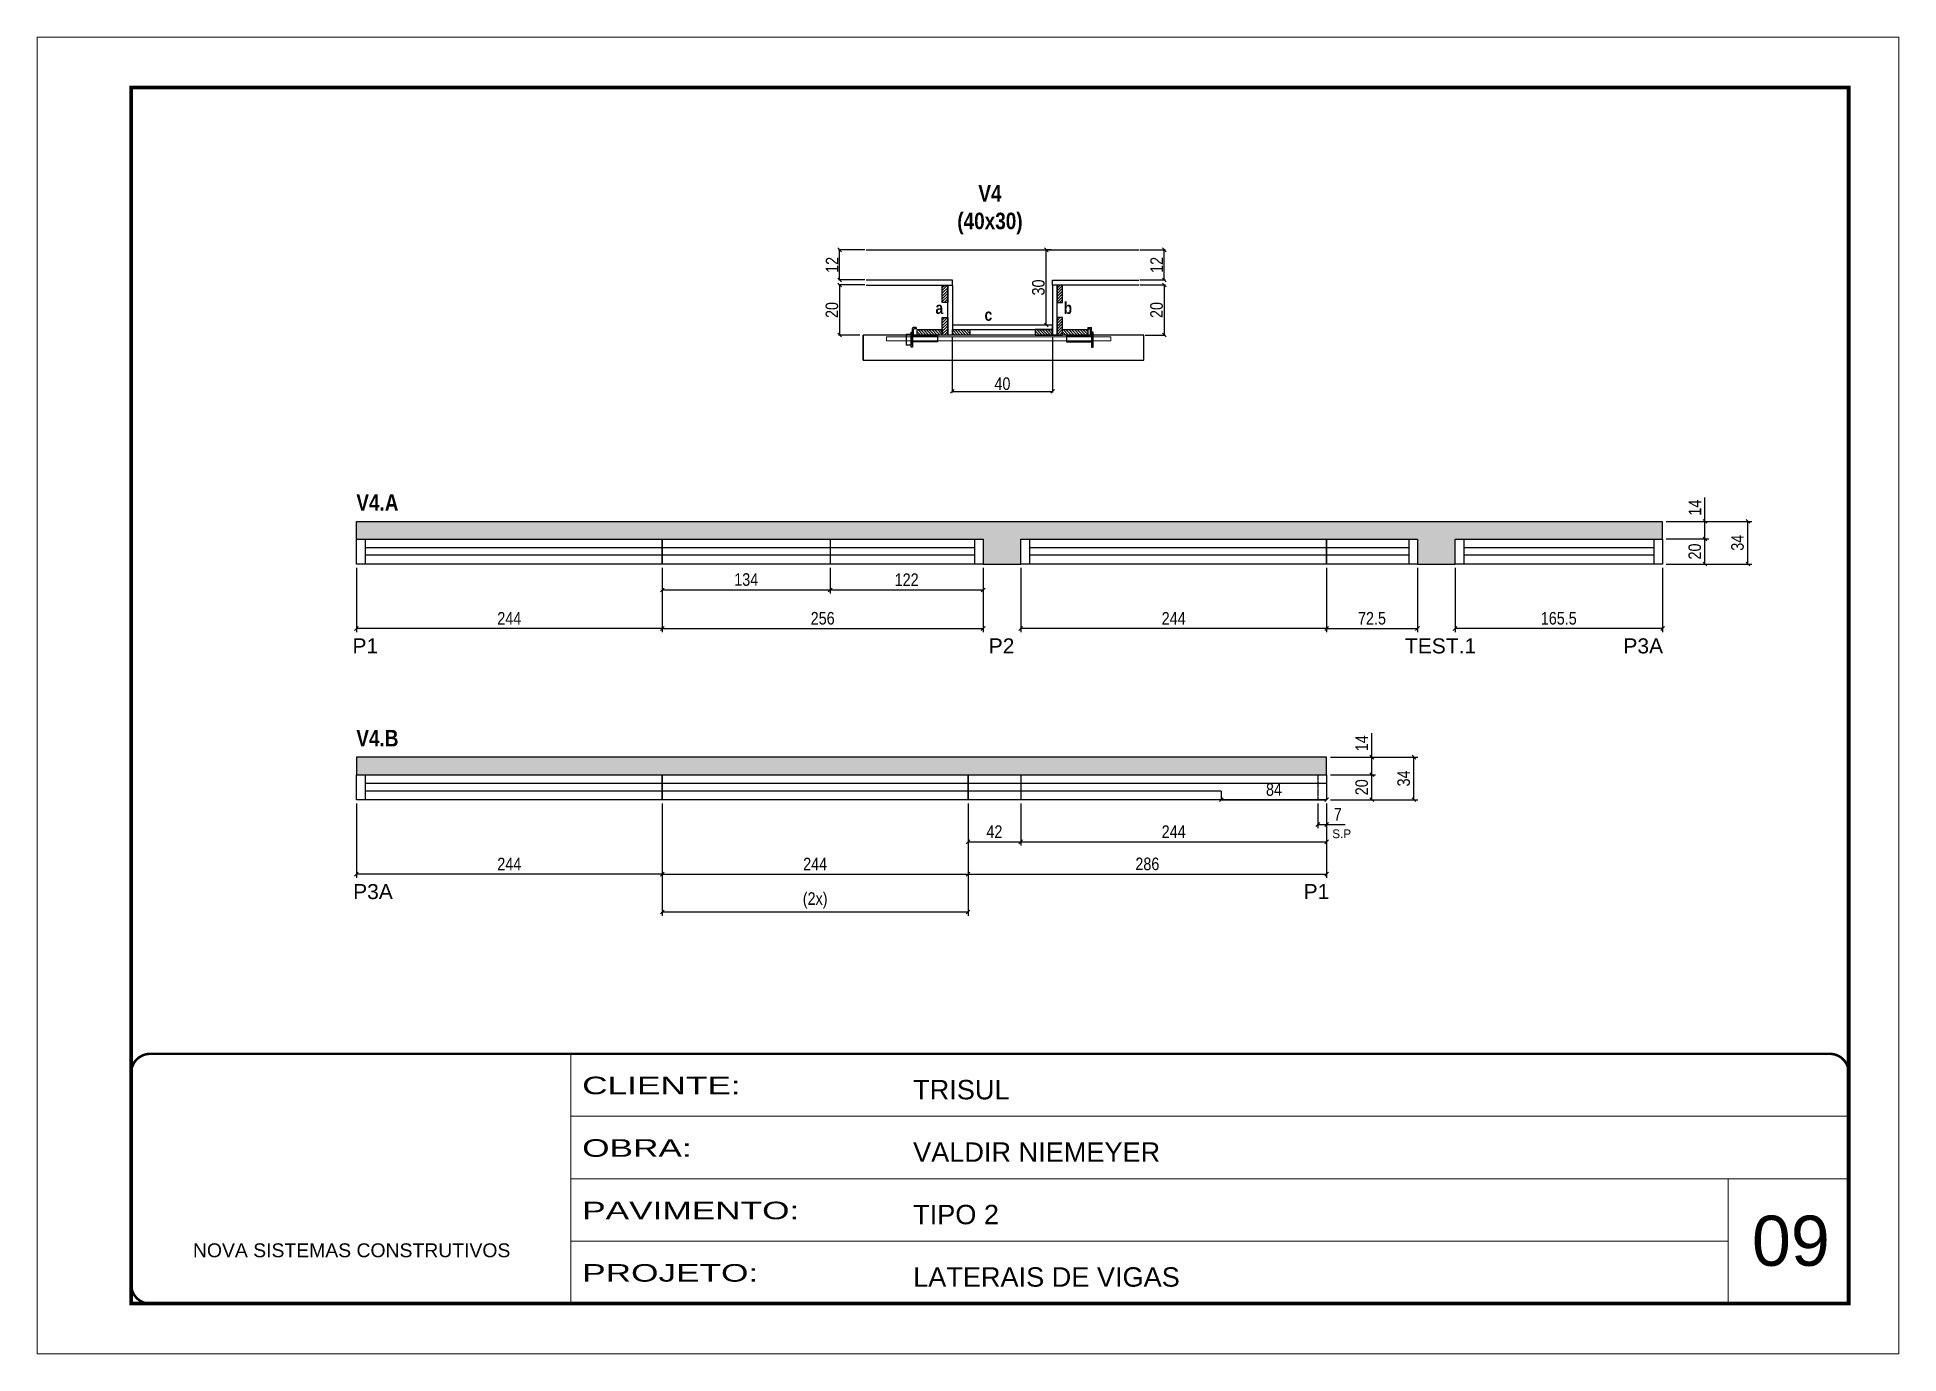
# Model space of a CAD drawing. Extents: x 3330 to 22105, y 1197 to 30204.
# Drawn here: x 3330 to 4815, y 26466 to 27516 of the extents above; entities that cross this region are included whole.
import ezdxf

# ---------------------------------------------------------------- set-up
doc = ezdxf.new("R2010")
doc.units = 0
for name, pattern in [('CONTINUO', [0]), ('DASHED', [0.75, 0.5, -0.25]), ('HIDDEN', [0.375, 0.25, -0.125])]:
    doc.linetypes.add(name, pattern=pattern)
for name, color, linetype in [('5', 5, 'Continuous'), ('barrote', 251, 'Continuous'), ('COTA', 241, 'Continuous'), ('detalhes', 4, 'Continuous'), ('NOMENCLATURA', 7, 'Continuous'), ('Painéis', 200, 'Continuous'), ('presilha', 1, 'Continuous'), ('SARR_2.2x10', 60, 'Continuous'), ('SARR_2.2x7', 40, 'Continuous'), ('texto', 7, 'Continuous')]:
    doc.layers.add(name, color=color, linetype=linetype)
for name, color, linetype, lineweight in [('CARIMBO', 255, 'Continuous', 9), ('CONCRETO', 251, 'Continuous', 25), ('Folhas', 255, 'Continuous', 9), ('SARRAFO DE PRESSAO', 251, 'DASHED', 9), ('SCO-___-LAJ', 2, 'Continuous', 0)]:
    doc.layers.add(name, color=color, linetype=linetype, lineweight=lineweight)
doc.styles.add('ARIAL', font='arial.ttf')
doc.styles.add('COTA TECNICA', font='techl___.ttf', dxfattribs={"height": 10})
doc.styles.add('COTA TECNICA 2X', font='techl___.ttf', dxfattribs={"height": 10})
doc.styles.add('ROMAS860', font='ROMAS860.SHX')
doc.styles.get("Standard").update_dxf_attribs({"font": 'arial.ttf'})
doc.styles.add('TECNICA', font='techb___.ttf', dxfattribs={"height": 10})
doc.styles.add('Tecnologia', font='')
doc.styles.get('Tecnologia').set_extended_font_data('Forgotten Futurist')
doc.dimstyles.new('PAINEL', dxfattribs={"dimtxt": 10, "dimasz": 3, "dimexe": 3, "dimexo": 3, "dimgap": 3, "dimtad": 1, "dimdec": 1, "dimzin": 12, "dimdsep": 46, "dimtxsty": 'COTA TECNICA', "dimblk1": 'OBLIQUE', "dimblk2": 'OBLIQUE', "dimsah": 1, "dimcen": 0.9, "dimclrd": 4, "dimclre": 4, "dimclrt": 240, "dimadec": 1, "dimazin": 3, "dimtfac": 1, "dimtdec": 1, "dimtmove": 0, "dimatfit": 3, "dimfxl": 1, "dimtolj": 1, "dimtzin": 12, "dimarcsym": 0})
doc.dimstyles.new('SECAO', dxfattribs={"dimscale": 0.333333, "dimtxt": 5, "dimasz": 9, "dimexe": 3, "dimexo": 3, "dimgap": 3, "dimtad": 1, "dimdec": 1, "dimlfac": 0.5, "dimzin": 12, "dimdsep": 46, "dimtxsty": 'COTA TECNICA 2X', "dimblk1": 'OBLIQUE', "dimblk2": 'OBLIQUE', "dimsah": 1, "dimcen": 0.9, "dimclrd": 4, "dimclre": 4, "dimclrt": 240, "dimadec": 1, "dimazin": 3, "dimtfac": 1, "dimtdec": 1, "dimtmove": 0, "dimatfit": 3, "dimfxl": 1, "dimtolj": 1, "dimtzin": 12, "dimarcsym": 0})
pattern_1 = [(225, (127659.8964, 60432.6908), (1.122532015, -1.122532015), [])]
pattern_2 = [(225, (127659.8964, 60406.6908), (1.122532015, -1.122532015), [])]
pattern_3 = [(50, (-125691.2733, -5427.082), (5.46554007, -0.47817257), [0.5715, -6.2865]), (355, (-125691.273, -5427.082), (-1.05730264, 5.73170536), [0.4572, -5.02921753]), (100.4514447, (-125690.818, -5427.122), (4.40823741, 5.25353256), [0.48570026, -5.34270734]), (46.1842, (-125691.273, -5425.558), (8.13237123, -1.26126984), [0.85725, -9.42975]), (96.6355576, (-125690.5956, -5425.663), (7.122124, 7.42278374), [0.7285507, -8.01406824]), (351.184151, (-125691.273, -5425.558), (7.122124, 7.42278374), [0.685799, -7.54379196]), (21, (-125690.5113, -5425.939), (4.54843174, -3.06795595), [0.5715, -6.2865]), (326, (-125690.511, -5425.939), (1.85406085, 5.52563898), [0.4572, -5.0292]), (71.451445, (-125690.132, -5426.195), (6.40249258, 2.45768307), [0.48570026, -5.34269813]), (37.5, (-125691.2733, -5427.0821), (0.092658098, 2.536651166), [0, -4.96824, 0, -5.1054, 0, -5.04825]), (7.5, (-125691.2733, -5427.0821), (2.004589875, 3.005417245), [0, -2.91084, 0, -4.85394, 0, -1.92405]), (327.5, (-125692.9725, -5427.0821), (4.067717855, -0.17186232), [0, -1.905, 0, -5.9436, 0, -7.8867]), (317.5, (-125693.7345, -5427.082), (4.44387544, 0.76279473), [0, -2.4765, 0, -3.94716, 0, -5.6007])]

msp = doc.modelspace()

# ---------------------------------------------------------------- texts
at = {"layer": '5', "linetype": 'Continuous'}
for s, p in [('P1', (3581.2, 27024.54)), ('P2', (4088.74, 27024.54)), ('TEST.1', (4420.79, 27024.54)), ('P3A', (4595.03, 27024.54)), ('P3A', (3581.72, 26828.59)), ('P1', (4339.98, 26828.59))]:
    msp.add_text(s, height=12, rotation=359.99996, dxfattribs=at).set_placement(p)
at = {"layer": 'CARIMBO', "style": 'ARIAL'}
msp.add_text('09', height=40, dxfattribs=at).set_placement((4697.59, 26536.12))
at = {"layer": 'detalhes', "style": 'TECNICA'}
for s, p in [('a', (4046.25, 27295.25)), ('c', (4085.43, 27289.82)), ('b', (4148.53, 27295.24))]:
    msp.add_text(s, height=9.6, dxfattribs=at).set_placement(p)
at = {"layer": 'NOMENCLATURA', "style": 'TECNICA'}
for s, p in [('V4.A', (3584.29, 27138.29)), ('V4.B', (3584.29, 26950.32))]:
    msp.add_text(s, height=13.2, dxfattribs=at).set_placement(p)
at = {"layer": 'NOMENCLATURA', "insert": (4089.73, 27398.05), "char_height": 13.2, "attachment_point": 2, "style": 'TECNICA'}
msp.add_mtext_dynamic_manual_height_columns('V4\\P(40x30)', width=300.2766, gutter_width=1, heights=[0], dxfattribs=at)
at = {"layer": 'texto', "color": 4, "insert": (4370.35, 26880.64), "char_height": 7, "attachment_point": 5, "style": 'ROMAS860'}
msp.add_mtext('S.P', dxfattribs=at)

# ---------------------------------------------------------------- blocks, each defined once
blk = doc.blocks.new('9999999999')
at = {"color": 30, "linetype": 'CONTINUO'}
for p, q in [((98564.6, 34230.2), (98564.6, 34429.4)), ((98564.6, 34379.6), (99584, 34379.6)), ((98564.6, 34329.8), (99488, 34329.8)), ((99584, 34329.8), (99488, 34329.8)), ((99488, 34329.8), (99488, 34230.2)), ((98564.6, 34280), (99488, 34280))]:
    blk.add_line(p, q, dxfattribs=at)
at = {"color": 30, "linetype": 'CONTINUO', "const_width": 2}
blk.add_lwpolyline([(99584, 34230.2), (99584, 34414.4, 0.414214), (99569, 34429.4), (98229, 34429.4, 0.414214), (98214, 34414.4), (98214, 34245.2, 0.414214), (98229, 34230.2), (99584, 34230.2)], format="xyb", dxfattribs=at)
at = {"layer": 'Folhas'}
blk.add_lwpolyline([(98139, 34190.2), (99624, 34190.2), (99624, 35240.2), (98139, 35240.2)], close=True, dxfattribs=at)
at = {"layer": 'Folhas', "color": 30, "const_width": 3}
blk.add_lwpolyline([(98214, 34230.2), (99584, 34230.2), (99584, 35200.2), (98214, 35200.2)], close=True, dxfattribs=at)
at = {"color": 7, "linetype": 'Continuous', "ltscale": 5, "style": 'ARIAL'}
for s, height, p in [('TRISUL', 15.48, (98837.7, 34393.1)), ('VALDIR NIEMEYER', 15.483, (98837.7, 34343.3)), ('TIPO 2', 15.48, (98837.7, 34293.5)), ('NOVA SISTEMAS CONSTRUTIVOS', 11.059, (98263.2, 34267.2)), ('LATERAIS DE VIGAS', 15.483, (98837.7, 34243.7))]:
    blk.add_text(s, height=height, dxfattribs=at).set_placement(p)
at = {"layer": 'Folhas', "color": 7, "style": 'Tecnologia', "width": 1.5}
for s, p in [('CLIENTE:', (98573.7, 34397.2)), ('OBRA:', (98573.7, 34347.3)), ('PAVIMENTO:', (98573.7, 34297.5)), ('PROJETO:', (98573.7, 34247.7))]:
    blk.add_text(s, height=14, dxfattribs=at).set_placement(p)
blk = doc.blocks.new('PRESILHA METÁLICA 1')
at = {"layer": 'presilha'}
for p, q in [((0, 13), (6, 13)), ((0, 13), (0, 0)), ((6, 0), (0, 0)), ((6, 15.5), (7.5, 15.5)), ((6, -2.5), (6, 15.5)), ((6, 13), (6, 0)), ((7.5, 10.6), (7.5, 19.9)), ((7.5, 15.5), (7.5, -2.5)), ((37.5, 4.1), (7.5, 4.1)), ((12, 21), (8.6, 21)), ((9, 11.6), (9, 18.9)), ((12, 19.5), (9.6, 19.5)), ((37.5, 11), (9.6, 11)), ((12, 21), (12, 19.5)), ((37.5, 11), (37.5, 4.1)), ((7.5, -2.5), (6, -2.5))]:
    blk.add_line(p, q, dxfattribs=at)
for centre, radius, start, end in [((8.6, 19.9), 1.14, 90, 180), ((9.6, 18.9), 0.57, 90, 180), ((9.6, 11.6), 0.57, 180, 270)]:
    blk.add_arc(centre, radius, start, end, dxfattribs=at)
blk = doc.blocks.new('PRESILHA METÁLICA 2')
at = {"layer": 'presilha'}
for p, q in [((-5.2, 23.5), (-5.2, 22)), ((-5.2, 23.5), (-1.9, 23.5)), ((-0.8, 14.6), (-0.8, 22.4)), ((-30.8, 13.5), (-30.8, 6.6)), ((-30.8, 13.5), (-2.8, 13.5)), ((-30.8, 6.6), (-0.8, 6.6)), ((-5.2, 22), (-2.8, 22)), ((-2.2, 14.1), (-2.2, 21.4)), ((0.8, 18), (-0.8, 18)), ((-0.8, 18), (-0.8, 0)), ((-0.8, 0), (0.8, 0)), ((0.8, 0), (0.8, 18))]:
    blk.add_line(p, q, dxfattribs=at)
for centre, radius, start, end in [((-1.9, 22.4), 1.14, 0, 90), ((-2.8, 21.4), 0.57, 0, 90), ((-2.8, 14.1), 0.57, 270, 0)]:
    blk.add_arc(centre, radius, start, end, dxfattribs=at)
blk = doc.blocks.new('_Oblique')
at = {"color": 0, "linetype": 'ByBlock', "lineweight": -2}
blk.add_line((-0.5, -0.5), (0.5, 0.5), dxfattribs=at)
blk = doc.blocks.new('*D223')
at = {"layer": 'COTA', "color": 4, "lineweight": -2, "transparency": 16777216}
for p, q in [((4209.4, 27318.4), (4229.8, 27318.4)), ((4228.8, 27318.4), (4228.8, 27278.4)), ((4213.5, 27278.4), (4229.8, 27278.4))]:
    blk.add_line(p, q, dxfattribs=at)
at = {"layer": 'Defpoints', "color": 0, "transparency": 16777216}
for p in [(4208.4, 27318.4), (4212.5, 27278.4), (4228.8, 27278.4)]:
    blk.add_point(p, dxfattribs=at)
at = {"layer": 'COTA', "color": 4, "lineweight": -2, "transparency": 16777216, "xscale": 3, "yscale": 3, "zscale": 3}
for p, rotation in [((4228.8, 27318.4), 90), ((4228.8, 27278.4), 270)]:
    blk.add_blockref('_Oblique', p, dxfattribs=dict(at, rotation=rotation))
at = {"layer": 'COTA', "color": 240, "transparency": 16777216, "insert": (4222.7, 27298.4), "char_height": 10, "attachment_point": 5, "rotation": 90, "style": 'COTA TECNICA 2X'}
blk.add_mtext('\\A1;20', dxfattribs=at)
blk = doc.blocks.new('*D224')
at = {"layer": 'COTA', "color": 4, "lineweight": -2, "transparency": 16777216}
for p, q in [((4209.4, 27346.4), (4229.8, 27346.4)), ((4228.8, 27322.4), (4228.8, 27346.4)), ((4209.4, 27322.4), (4229.8, 27322.4))]:
    blk.add_line(p, q, dxfattribs=at)
at = {"layer": 'Defpoints', "color": 0, "transparency": 16777216}
for p in [(4208.4, 27346.4), (4228.8, 27346.4), (4208.4, 27322.4, 0)]:
    blk.add_point(p, dxfattribs=at)
at = {"layer": 'COTA', "color": 4, "lineweight": -2, "transparency": 16777216, "xscale": 3, "yscale": 3, "zscale": 3}
for p, rotation in [((4228.8, 27346.4), 90), ((4228.8, 27322.4), 270)]:
    blk.add_blockref('_Oblique', p, dxfattribs=dict(at, rotation=rotation))
at = {"layer": 'COTA', "color": 240, "transparency": 16777216, "insert": (4222.7, 27334.4), "char_height": 10, "attachment_point": 5, "rotation": 90, "style": 'COTA TECNICA 2X'}
blk.add_mtext('\\A1;12', dxfattribs=at)
blk = doc.blocks.new('*D225')
at = {"layer": 'COTA', "color": 4, "lineweight": -2, "transparency": 16777216}
for p, q in [((3990, 27318.4), (3968.8, 27318.4)), ((3969.8, 27318.4), (3969.8, 27278.4)), ((3985.9, 27278.4), (3968.8, 27278.4))]:
    blk.add_line(p, q, dxfattribs=at)
at = {"layer": 'Defpoints', "color": 0, "transparency": 16777216}
for p in [(3991, 27318.4), (3969.8, 27278.4), (3986.9, 27278.4)]:
    blk.add_point(p, dxfattribs=at)
at = {"layer": 'COTA', "color": 4, "lineweight": -2, "transparency": 16777216, "xscale": 3, "yscale": 3, "zscale": 3}
for p, rotation in [((3969.8, 27318.4), 90), ((3969.8, 27278.4), 270)]:
    blk.add_blockref('_Oblique', p, dxfattribs=dict(at, rotation=rotation))
at = {"layer": 'COTA', "color": 240, "transparency": 16777216, "insert": (3963.7, 27298.4), "char_height": 10, "attachment_point": 5, "rotation": 90, "style": 'COTA TECNICA 2X'}
blk.add_mtext('\\A1;20', dxfattribs=at)
blk = doc.blocks.new('*D226')
at = {"layer": 'COTA', "color": 4, "lineweight": -2, "transparency": 16777216}
for p, q in [((4138.7, 27346.4), (4133.7, 27346.4)), ((4134.7, 27286.4), (4134.7, 27346.4)), ((4138.7, 27286.4), (4133.7, 27286.4))]:
    blk.add_line(p, q, dxfattribs=at)
at = {"layer": 'Defpoints', "color": 0, "transparency": 16777216}
for p in [(4134.7, 27346.4), (4139.7, 27346.4), (4139.7, 27286.4)]:
    blk.add_point(p, dxfattribs=at)
at = {"layer": 'COTA', "color": 4, "lineweight": -2, "transparency": 16777216, "xscale": 3, "yscale": 3, "zscale": 3}
for p, rotation in [((4134.7, 27346.4), 90), ((4134.7, 27286.4), 270)]:
    blk.add_blockref('_Oblique', p, dxfattribs=dict(at, rotation=rotation))
at = {"layer": 'COTA', "color": 240, "transparency": 16777216, "insert": (4128.4, 27316.4), "char_height": 10, "attachment_point": 5, "rotation": 90, "style": 'COTA TECNICA 2X'}
blk.add_mtext('\\A1;30', dxfattribs=at)
blk = doc.blocks.new('*D227')
at = {"layer": 'COTA', "color": 4, "lineweight": -2, "transparency": 16777216}
for p, q in [((3990, 27346.4), (3968.8, 27346.4)), ((3969.8, 27322.4), (3969.8, 27346.4)), ((3990, 27322.4), (3968.8, 27322.4))]:
    blk.add_line(p, q, dxfattribs=at)
at = {"layer": 'Defpoints', "color": 0, "transparency": 16777216}
for p in [(3969.8, 27346.4), (3991, 27346.4), (3991, 27322.4)]:
    blk.add_point(p, dxfattribs=at)
at = {"layer": 'COTA', "color": 4, "lineweight": -2, "transparency": 16777216, "xscale": 3, "yscale": 3, "zscale": 3}
for p, rotation in [((3969.8, 27346.4), 90), ((3969.8, 27322.4), 270)]:
    blk.add_blockref('_Oblique', p, dxfattribs=dict(at, rotation=rotation))
at = {"layer": 'COTA', "color": 240, "transparency": 16777216, "insert": (3963.8, 27334.4), "char_height": 10, "attachment_point": 5, "rotation": 90, "style": 'COTA TECNICA 2X'}
blk.add_mtext('\\A1;12', dxfattribs=at)
blk = doc.blocks.new('*D228')
at = {"layer": 'COTA', "color": 4, "lineweight": -2, "transparency": 16777216}
for p, q in [((4059.7, 27277.4), (4059.7, 27232.5)), ((4139.7, 27277.4), (4139.7, 27232.5)), ((4059.7, 27233.5), (4139.7, 27233.5))]:
    blk.add_line(p, q, dxfattribs=at)
at = {"layer": 'Defpoints', "color": 0, "transparency": 16777216}
for p in [(4059.7, 27278.4), (4139.7, 27278.4), (4139.7, 27233.5)]:
    blk.add_point(p, dxfattribs=at)
at = {"layer": 'COTA', "color": 4, "lineweight": -2, "transparency": 16777216, "xscale": 3, "yscale": 3, "zscale": 3, "rotation": 180}
blk.add_blockref('_Oblique', (4059.7, 27233.5), dxfattribs=at)
at = {"layer": 'COTA', "color": 4, "lineweight": -2, "transparency": 16777216, "xscale": 3, "yscale": 3, "zscale": 3}
blk.add_blockref('_Oblique', (4139.7, 27233.5), dxfattribs=at)
at = {"layer": 'COTA', "color": 240, "transparency": 16777216, "insert": (4099.7, 27239.6), "char_height": 10, "attachment_point": 5, "style": 'COTA TECNICA 2X'}
blk.add_mtext('\\A1;40', dxfattribs=at)
blk = doc.blocks.new('*D229')
at = {"layer": 'COTA', "color": 4, "linetype": 'ByBlock', "lineweight": -2, "transparency": 16777216}
for p, q in [((3584.3, 27092.8), (3584.3, 27041.4)), ((3828.3, 27092.8), (3828.3, 27041.4)), ((3828.3, 27044.4), (3584.3, 27044.4))]:
    blk.add_line(p, q, dxfattribs=at)
at = {"layer": 'Defpoints', "color": 0, "linetype": 'ByBlock', "transparency": 16777216}
for p in [(3584.3, 27095.8), (3828.3, 27095.8), (3584.3, 27044.4)]:
    blk.add_point(p, dxfattribs=at)
at = {"layer": 'COTA', "color": 4, "linetype": 'ByBlock', "lineweight": -2, "transparency": 16777216, "xscale": 3, "yscale": 3, "zscale": 3, "rotation": 180}
blk.add_blockref('_Oblique', (3584.3, 27044.4), dxfattribs=at)
at = {"layer": 'COTA', "color": 4, "linetype": 'ByBlock', "lineweight": -2, "transparency": 16777216, "xscale": 3, "yscale": 3, "zscale": 3}
blk.add_blockref('_Oblique', (3828.3, 27044.4), dxfattribs=at)
at = {"layer": 'COTA', "color": 240, "linetype": 'ByBlock', "transparency": 16777216, "insert": (3706.3, 27052.5), "char_height": 10, "attachment_point": 5, "style": 'COTA TECNICA'}
blk.add_mtext('\\A1;244', dxfattribs=at)
blk = doc.blocks.new('*D230')
at = {"layer": 'COTA', "color": 4, "linetype": 'ByBlock', "lineweight": -2, "transparency": 16777216}
for p, q in [((3828.3, 27092.8), (3828.3, 27041.4)), ((4084.3, 27092.8), (4084.3, 27041.4)), ((3828.3, 27044.4), (4084.3, 27044.4))]:
    blk.add_line(p, q, dxfattribs=at)
at = {"layer": 'Defpoints', "color": 0, "linetype": 'ByBlock', "transparency": 16777216}
for p in [(3828.3, 27095.8), (4084.3, 27095.8), (4084.3, 27044.4)]:
    blk.add_point(p, dxfattribs=at)
at = {"layer": 'COTA', "color": 4, "linetype": 'ByBlock', "lineweight": -2, "transparency": 16777216, "xscale": 3, "yscale": 3, "zscale": 3, "rotation": 180}
blk.add_blockref('_Oblique', (3828.3, 27044.4), dxfattribs=at)
at = {"layer": 'COTA', "color": 4, "linetype": 'ByBlock', "lineweight": -2, "transparency": 16777216, "xscale": 3, "yscale": 3, "zscale": 3}
blk.add_blockref('_Oblique', (4084.3, 27044.4), dxfattribs=at)
at = {"layer": 'COTA', "color": 240, "linetype": 'ByBlock', "transparency": 16777216, "insert": (3956.3, 27052.5), "char_height": 10, "attachment_point": 5, "style": 'COTA TECNICA'}
blk.add_mtext('\\A1;256', dxfattribs=at)
blk = doc.blocks.new('*D231')
at = {"layer": 'COTA', "color": 4, "linetype": 'ByBlock', "lineweight": -2, "transparency": 16777216}
for p, q in [((3828.3, 27092.8), (3828.3, 27072.2)), ((3962.3, 27092.8), (3962.3, 27072.2)), ((3828.3, 27075.2), (3962.3, 27075.2))]:
    blk.add_line(p, q, dxfattribs=at)
at = {"layer": 'Defpoints', "color": 0, "linetype": 'ByBlock', "transparency": 16777216}
for p in [(3828.3, 27095.8), (3962.3, 27095.8), (3962.3, 27075.2)]:
    blk.add_point(p, dxfattribs=at)
at = {"layer": 'COTA', "color": 4, "linetype": 'ByBlock', "lineweight": -2, "transparency": 16777216, "xscale": 3, "yscale": 3, "zscale": 3, "rotation": 180}
blk.add_blockref('_Oblique', (3828.3, 27075.2), dxfattribs=at)
at = {"layer": 'COTA', "color": 4, "linetype": 'ByBlock', "lineweight": -2, "transparency": 16777216, "xscale": 3, "yscale": 3, "zscale": 3}
blk.add_blockref('_Oblique', (3962.3, 27075.2), dxfattribs=at)
at = {"layer": 'COTA', "color": 240, "linetype": 'ByBlock', "transparency": 16777216, "insert": (3895.3, 27083.4), "char_height": 10, "attachment_point": 5, "style": 'COTA TECNICA'}
blk.add_mtext('\\A1;134', dxfattribs=at)
blk = doc.blocks.new('*D232')
at = {"layer": 'COTA', "color": 4, "linetype": 'ByBlock', "lineweight": -2, "transparency": 16777216}
for p, q in [((3962.3, 27092.8), (3962.3, 27072.2)), ((4084.3, 27092.8), (4084.3, 27072.2)), ((3962.3, 27075.2), (4084.3, 27075.2))]:
    blk.add_line(p, q, dxfattribs=at)
at = {"layer": 'Defpoints', "color": 0, "linetype": 'ByBlock', "transparency": 16777216}
for p in [(3962.3, 27095.8), (4084.3, 27095.8), (4084.3, 27075.2)]:
    blk.add_point(p, dxfattribs=at)
at = {"layer": 'COTA', "color": 4, "linetype": 'ByBlock', "lineweight": -2, "transparency": 16777216, "xscale": 3, "yscale": 3, "zscale": 3, "rotation": 180}
blk.add_blockref('_Oblique', (3962.3, 27075.2), dxfattribs=at)
at = {"layer": 'COTA', "color": 4, "linetype": 'ByBlock', "lineweight": -2, "transparency": 16777216, "xscale": 3, "yscale": 3, "zscale": 3}
blk.add_blockref('_Oblique', (4084.3, 27075.2), dxfattribs=at)
at = {"layer": 'COTA', "color": 240, "linetype": 'ByBlock', "transparency": 16777216, "insert": (4023.3, 27083.3), "char_height": 10, "attachment_point": 5, "style": 'COTA TECNICA'}
blk.add_mtext('\\A1;122', dxfattribs=at)
blk = doc.blocks.new('*D233')
at = {"layer": 'COTA', "color": 4, "linetype": 'ByBlock', "lineweight": -2, "transparency": 16777216}
for p, q in [((4114.3, 27092.8), (4114.3, 27041.4)), ((4358.3, 27092.8), (4358.3, 27041.4)), ((4358.3, 27044.4), (4114.3, 27044.4))]:
    blk.add_line(p, q, dxfattribs=at)
at = {"layer": 'Defpoints', "color": 0, "linetype": 'ByBlock', "transparency": 16777216}
for p in [(4114.3, 27095.8), (4358.3, 27095.8), (4114.3, 27044.4)]:
    blk.add_point(p, dxfattribs=at)
at = {"layer": 'COTA', "color": 4, "linetype": 'ByBlock', "lineweight": -2, "transparency": 16777216, "xscale": 3, "yscale": 3, "zscale": 3, "rotation": 180}
blk.add_blockref('_Oblique', (4114.3, 27044.4), dxfattribs=at)
at = {"layer": 'COTA', "color": 4, "linetype": 'ByBlock', "lineweight": -2, "transparency": 16777216, "xscale": 3, "yscale": 3, "zscale": 3}
blk.add_blockref('_Oblique', (4358.3, 27044.4), dxfattribs=at)
at = {"layer": 'COTA', "color": 240, "linetype": 'ByBlock', "transparency": 16777216, "insert": (4236.3, 27052.5), "char_height": 10, "attachment_point": 5, "style": 'COTA TECNICA'}
blk.add_mtext('\\A1;244', dxfattribs=at)
blk = doc.blocks.new('*D234')
at = {"layer": 'COTA', "color": 4, "linetype": 'ByBlock', "lineweight": -2, "transparency": 16777216}
for p, q in [((4358.3, 27092.8), (4358.3, 27041.4)), ((4430.8, 27092.8), (4430.8, 27041.4)), ((4358.3, 27044.4), (4430.8, 27044.4))]:
    blk.add_line(p, q, dxfattribs=at)
at = {"layer": 'Defpoints', "color": 0, "linetype": 'ByBlock', "transparency": 16777216}
for p in [(4358.3, 27095.8), (4430.8, 27095.8), (4430.8, 27044.4)]:
    blk.add_point(p, dxfattribs=at)
at = {"layer": 'COTA', "color": 4, "linetype": 'ByBlock', "lineweight": -2, "transparency": 16777216, "xscale": 3, "yscale": 3, "zscale": 3, "rotation": 180}
blk.add_blockref('_Oblique', (4358.3, 27044.4), dxfattribs=at)
at = {"layer": 'COTA', "color": 4, "linetype": 'ByBlock', "lineweight": -2, "transparency": 16777216, "xscale": 3, "yscale": 3, "zscale": 3}
blk.add_blockref('_Oblique', (4430.8, 27044.4), dxfattribs=at)
at = {"layer": 'COTA', "color": 240, "linetype": 'ByBlock', "transparency": 16777216, "insert": (4394.5, 27052.5), "char_height": 10, "attachment_point": 5, "style": 'COTA TECNICA'}
blk.add_mtext('\\A1;72.5', dxfattribs=at)
blk = doc.blocks.new('*D235')
at = {"layer": 'COTA', "color": 4, "linetype": 'ByBlock', "lineweight": -2, "transparency": 16777216}
for p, q in [((4460.8, 27092.8), (4460.8, 27041.4)), ((4626.3, 27092.8), (4626.3, 27041.4)), ((4626.3, 27044.4), (4460.8, 27044.4))]:
    blk.add_line(p, q, dxfattribs=at)
at = {"layer": 'Defpoints', "color": 0, "linetype": 'ByBlock', "transparency": 16777216}
for p in [(4460.8, 27095.8), (4626.3, 27095.8), (4460.8, 27044.4)]:
    blk.add_point(p, dxfattribs=at)
at = {"layer": 'COTA', "color": 4, "linetype": 'ByBlock', "lineweight": -2, "transparency": 16777216, "xscale": 3, "yscale": 3, "zscale": 3, "rotation": 180}
blk.add_blockref('_Oblique', (4460.8, 27044.4), dxfattribs=at)
at = {"layer": 'COTA', "color": 4, "linetype": 'ByBlock', "lineweight": -2, "transparency": 16777216, "xscale": 3, "yscale": 3, "zscale": 3}
blk.add_blockref('_Oblique', (4626.3, 27044.4), dxfattribs=at)
at = {"layer": 'COTA', "color": 240, "linetype": 'ByBlock', "transparency": 16777216, "insert": (4543.5, 27052.5), "char_height": 10, "attachment_point": 5, "style": 'COTA TECNICA'}
blk.add_mtext('\\A1;165.5', dxfattribs=at)
blk = doc.blocks.new('*D236')
at = {"layer": 'COTA', "color": 4, "linetype": 'ByBlock', "lineweight": -2, "transparency": 16777216}
for p, q in [((4629.3, 27115.8), (4663.1, 27115.8)), ((4660.1, 27095.8), (4660.1, 27115.8)), ((4629.3, 27095.8), (4663.1, 27095.8))]:
    blk.add_line(p, q, dxfattribs=at)
at = {"layer": 'Defpoints', "color": 0, "linetype": 'ByBlock', "transparency": 16777216}
for p in [(4626.3, 27115.8), (4660.1, 27115.8), (4626.3, 27095.8)]:
    blk.add_point(p, dxfattribs=at)
at = {"layer": 'COTA', "color": 4, "linetype": 'ByBlock', "lineweight": -2, "transparency": 16777216, "xscale": 3, "yscale": 3, "zscale": 3}
for p, rotation in [((4660.1, 27115.8), 90), ((4660.1, 27095.8), 270)]:
    blk.add_blockref('_Oblique', p, dxfattribs=dict(at, rotation=rotation))
at = {"layer": 'COTA', "color": 240, "linetype": 'ByBlock', "transparency": 16777216, "insert": (4652, 27105.8), "char_height": 10, "attachment_point": 5, "rotation": 90, "style": 'COTA TECNICA'}
blk.add_mtext('\\A1;20', dxfattribs=at)
blk = doc.blocks.new('*D237')
at = {"layer": 'COTA', "color": 4, "linetype": 'ByBlock', "lineweight": -2, "transparency": 16777216}
for p, q in [((4660.1, 27129.8), (4660.1, 27148.9)), ((4629.3, 27129.8), (4663.1, 27129.8)), ((4660.1, 27115.8), (4660.1, 27129.8)), ((4629.3, 27115.8), (4663.1, 27115.8))]:
    blk.add_line(p, q, dxfattribs=at)
at = {"layer": 'Defpoints', "color": 0, "linetype": 'ByBlock', "transparency": 16777216}
for p in [(4626.3, 27129.8), (4660.1, 27129.8), (4626.3, 27115.8)]:
    blk.add_point(p, dxfattribs=at)
at = {"layer": 'COTA', "color": 4, "linetype": 'ByBlock', "lineweight": -2, "transparency": 16777216, "xscale": 3, "yscale": 3, "zscale": 3}
for p, rotation in [((4660.1, 27129.8), 90), ((4660.1, 27115.8), 270)]:
    blk.add_blockref('_Oblique', p, dxfattribs=dict(at, rotation=rotation))
at = {"layer": 'COTA', "color": 240, "linetype": 'ByBlock', "transparency": 16777216, "insert": (4652.1, 27140.8), "char_height": 10, "attachment_point": 5, "rotation": 90, "style": 'COTA TECNICA'}
blk.add_mtext('\\A1;14', dxfattribs=at)
blk = doc.blocks.new('*D238')
at = {"layer": 'COTA', "color": 4, "linetype": 'ByBlock', "lineweight": -2, "transparency": 16777216}
for p, q in [((4629.3, 27129.8), (4697.4, 27129.8)), ((4694.4, 27095.8), (4694.4, 27129.8)), ((4629.3, 27095.8), (4697.4, 27095.8))]:
    blk.add_line(p, q, dxfattribs=at)
at = {"layer": 'Defpoints', "color": 0, "linetype": 'ByBlock', "transparency": 16777216}
for p in [(4626.3, 27129.8), (4694.4, 27129.8), (4626.3, 27095.8)]:
    blk.add_point(p, dxfattribs=at)
at = {"layer": 'COTA', "color": 4, "linetype": 'ByBlock', "lineweight": -2, "transparency": 16777216, "xscale": 3, "yscale": 3, "zscale": 3}
for p, rotation in [((4694.4, 27129.8), 90), ((4694.4, 27095.8), 270)]:
    blk.add_blockref('_Oblique', p, dxfattribs=dict(at, rotation=rotation))
at = {"layer": 'COTA', "color": 240, "linetype": 'ByBlock', "transparency": 16777216, "insert": (4686.1, 27112.8), "char_height": 10, "attachment_point": 5, "rotation": 90, "style": 'COTA TECNICA'}
blk.add_mtext('\\A1;34', dxfattribs=at)
blk = doc.blocks.new('*D239')
at = {"layer": 'COTA', "color": 4, "linetype": 'ByBlock', "lineweight": -2, "transparency": 16777216}
for p, q in [((4361.3, 26927.8), (4397.4, 26927.8)), ((4394.4, 26907.8), (4394.4, 26927.8)), ((4361.3, 26907.8), (4397.4, 26907.8))]:
    blk.add_line(p, q, dxfattribs=at)
at = {"layer": 'Defpoints', "color": 0, "linetype": 'ByBlock', "transparency": 16777216}
for p in [(4358.3, 26927.8), (4394.4, 26927.8), (4358.3, 26907.8)]:
    blk.add_point(p, dxfattribs=at)
at = {"layer": 'COTA', "color": 4, "linetype": 'ByBlock', "lineweight": -2, "transparency": 16777216, "xscale": 3, "yscale": 3, "zscale": 3}
for p, rotation in [((4394.4, 26927.8), 90), ((4394.4, 26907.8), 270)]:
    blk.add_blockref('_Oblique', p, dxfattribs=dict(at, rotation=rotation))
at = {"layer": 'COTA', "color": 240, "linetype": 'ByBlock', "transparency": 16777216, "insert": (4386.3, 26917.8), "char_height": 10, "attachment_point": 5, "rotation": 90, "style": 'COTA TECNICA'}
blk.add_mtext('\\A1;20', dxfattribs=at)
blk = doc.blocks.new('*D240')
at = {"layer": 'COTA', "color": 4, "linetype": 'ByBlock', "lineweight": -2, "transparency": 16777216}
for p, q in [((3584.3, 26904.8), (3584.3, 26845.5)), ((3828.3, 26904.8), (3828.3, 26845.5)), ((3828.3, 26848.5), (3584.3, 26848.5))]:
    blk.add_line(p, q, dxfattribs=at)
at = {"layer": 'Defpoints', "color": 0, "linetype": 'ByBlock', "transparency": 16777216}
for p in [(3584.3, 26907.8), (3828.3, 26907.8), (3584.3, 26848.5)]:
    blk.add_point(p, dxfattribs=at)
at = {"layer": 'COTA', "color": 4, "linetype": 'ByBlock', "lineweight": -2, "transparency": 16777216, "xscale": 3, "yscale": 3, "zscale": 3, "rotation": 180}
blk.add_blockref('_Oblique', (3584.3, 26848.5), dxfattribs=at)
at = {"layer": 'COTA', "color": 4, "linetype": 'ByBlock', "lineweight": -2, "transparency": 16777216, "xscale": 3, "yscale": 3, "zscale": 3}
blk.add_blockref('_Oblique', (3828.3, 26848.5), dxfattribs=at)
at = {"layer": 'COTA', "color": 240, "linetype": 'ByBlock', "transparency": 16777216, "insert": (3706.3, 26856.6), "char_height": 10, "attachment_point": 5, "style": 'COTA TECNICA'}
blk.add_mtext('\\A1;244', dxfattribs=at)
blk = doc.blocks.new('*D241')
at = {"layer": 'COTA', "color": 4, "linetype": 'ByBlock', "lineweight": -2, "transparency": 16777216}
for p, q in [((3828.3, 26904.8), (3828.3, 26845.5)), ((4072.3, 26904.8), (4072.3, 26845.5)), ((3828.3, 26848.5), (4072.3, 26848.5))]:
    blk.add_line(p, q, dxfattribs=at)
at = {"layer": 'Defpoints', "color": 0, "linetype": 'ByBlock', "transparency": 16777216}
for p in [(3828.3, 26907.8), (4072.3, 26907.8), (4072.3, 26848.5)]:
    blk.add_point(p, dxfattribs=at)
at = {"layer": 'COTA', "color": 4, "linetype": 'ByBlock', "lineweight": -2, "transparency": 16777216, "xscale": 3, "yscale": 3, "zscale": 3, "rotation": 180}
blk.add_blockref('_Oblique', (3828.3, 26848.5), dxfattribs=at)
at = {"layer": 'COTA', "color": 4, "linetype": 'ByBlock', "lineweight": -2, "transparency": 16777216, "xscale": 3, "yscale": 3, "zscale": 3}
blk.add_blockref('_Oblique', (4072.3, 26848.5), dxfattribs=at)
at = {"layer": 'COTA', "color": 240, "linetype": 'ByBlock', "transparency": 16777216, "insert": (3950.3, 26856.6), "char_height": 10, "attachment_point": 5, "style": 'COTA TECNICA'}
blk.add_mtext('\\A1;244', dxfattribs=at)
blk = doc.blocks.new('*D242')
at = {"layer": 'COTA', "color": 4, "linetype": 'ByBlock', "lineweight": -2, "transparency": 16777216}
for p, q in [((4072.3, 26904.8), (4072.3, 26845.5)), ((4358.3, 26904.8), (4358.3, 26845.5)), ((4072.3, 26848.5), (4358.3, 26848.5))]:
    blk.add_line(p, q, dxfattribs=at)
at = {"layer": 'Defpoints', "color": 0, "linetype": 'ByBlock', "transparency": 16777216}
for p in [(4072.3, 26907.8), (4358.3, 26907.8), (4358.3, 26848.5)]:
    blk.add_point(p, dxfattribs=at)
at = {"layer": 'COTA', "color": 4, "linetype": 'ByBlock', "lineweight": -2, "transparency": 16777216, "xscale": 3, "yscale": 3, "zscale": 3, "rotation": 180}
blk.add_blockref('_Oblique', (4072.3, 26848.5), dxfattribs=at)
at = {"layer": 'COTA', "color": 4, "linetype": 'ByBlock', "lineweight": -2, "transparency": 16777216, "xscale": 3, "yscale": 3, "zscale": 3}
blk.add_blockref('_Oblique', (4358.3, 26848.5), dxfattribs=at)
at = {"layer": 'COTA', "color": 240, "linetype": 'ByBlock', "transparency": 16777216, "insert": (4215.3, 26856.6), "char_height": 10, "attachment_point": 5, "style": 'COTA TECNICA'}
blk.add_mtext('\\A1;286', dxfattribs=at)
blk = doc.blocks.new('*D243')
at = {"layer": 'COTA', "color": 4, "linetype": 'ByBlock', "lineweight": -2, "transparency": 16777216}
for p, q in [((3828.3, 26904.8), (3828.3, 26815.3)), ((4072.3, 26904.8), (4072.3, 26815.3)), ((4072.3, 26818.3), (3828.3, 26818.3))]:
    blk.add_line(p, q, dxfattribs=at)
at = {"layer": 'Defpoints', "color": 0, "linetype": 'ByBlock', "transparency": 16777216}
for p in [(3828.3, 26907.8), (4072.3, 26907.8), (3828.3, 26818.3)]:
    blk.add_point(p, dxfattribs=at)
at = {"layer": 'COTA', "color": 4, "linetype": 'ByBlock', "lineweight": -2, "transparency": 16777216, "xscale": 3, "yscale": 3, "zscale": 3, "rotation": 180}
blk.add_blockref('_Oblique', (3828.3, 26818.3), dxfattribs=at)
at = {"layer": 'COTA', "color": 4, "linetype": 'ByBlock', "lineweight": -2, "transparency": 16777216, "xscale": 3, "yscale": 3, "zscale": 3}
blk.add_blockref('_Oblique', (4072.3, 26818.3), dxfattribs=at)
at = {"layer": 'COTA', "color": 240, "linetype": 'ByBlock', "transparency": 16777216, "insert": (3950.3, 26827.5), "char_height": 10, "attachment_point": 5, "style": 'COTA TECNICA'}
blk.add_mtext('\\A1;(2x)', dxfattribs=at)
blk = doc.blocks.new('*D244')
at = {"layer": 'COTA', "color": 4, "linetype": 'ByBlock', "lineweight": -2, "transparency": 16777216}
for p, q in [((4072.3, 26904.8), (4072.3, 26871.3)), ((4114.3, 26904.8), (4114.3, 26871.3)), ((4072.3, 26874.3), (4114.3, 26874.3))]:
    blk.add_line(p, q, dxfattribs=at)
at = {"layer": 'Defpoints', "color": 0, "linetype": 'ByBlock', "transparency": 16777216}
for p in [(4072.3, 26907.8), (4114.3, 26907.8), (4114.3, 26874.3)]:
    blk.add_point(p, dxfattribs=at)
at = {"layer": 'COTA', "color": 4, "linetype": 'ByBlock', "lineweight": -2, "transparency": 16777216, "xscale": 3, "yscale": 3, "zscale": 3, "rotation": 180}
blk.add_blockref('_Oblique', (4072.3, 26874.3), dxfattribs=at)
at = {"layer": 'COTA', "color": 4, "linetype": 'ByBlock', "lineweight": -2, "transparency": 16777216, "xscale": 3, "yscale": 3, "zscale": 3}
blk.add_blockref('_Oblique', (4114.3, 26874.3), dxfattribs=at)
at = {"layer": 'COTA', "color": 240, "linetype": 'ByBlock', "transparency": 16777216, "insert": (4093.3, 26882.4), "char_height": 10, "attachment_point": 5, "style": 'COTA TECNICA'}
blk.add_mtext('\\A1;42', dxfattribs=at)
blk = doc.blocks.new('*D245')
at = {"layer": 'COTA', "color": 4, "linetype": 'ByBlock', "lineweight": -2, "transparency": 16777216}
for p, q in [((4114.3, 26904.8), (4114.3, 26871.3)), ((4358.3, 26904.8), (4358.3, 26871.3)), ((4114.3, 26874.3), (4358.3, 26874.3))]:
    blk.add_line(p, q, dxfattribs=at)
at = {"layer": 'Defpoints', "color": 0, "linetype": 'ByBlock', "transparency": 16777216}
for p in [(4114.3, 26907.8), (4358.3, 26907.8), (4358.3, 26874.3)]:
    blk.add_point(p, dxfattribs=at)
at = {"layer": 'COTA', "color": 4, "linetype": 'ByBlock', "lineweight": -2, "transparency": 16777216, "xscale": 3, "yscale": 3, "zscale": 3, "rotation": 180}
blk.add_blockref('_Oblique', (4114.3, 26874.3), dxfattribs=at)
at = {"layer": 'COTA', "color": 4, "linetype": 'ByBlock', "lineweight": -2, "transparency": 16777216, "xscale": 3, "yscale": 3, "zscale": 3}
blk.add_blockref('_Oblique', (4358.3, 26874.3), dxfattribs=at)
at = {"layer": 'COTA', "color": 240, "linetype": 'ByBlock', "transparency": 16777216, "insert": (4236.3, 26882.4), "char_height": 10, "attachment_point": 5, "style": 'COTA TECNICA'}
blk.add_mtext('\\A1;244', dxfattribs=at)
blk = doc.blocks.new('*D246')
at = {"layer": 'COTA', "color": 4, "linetype": 'ByBlock', "lineweight": -2, "transparency": 16777216}
for p, q in [((4351.3, 26904.8), (4351.3, 26885.1)), ((4358.3, 26904.8), (4358.3, 26885.1)), ((4351.3, 26888.1), (4358.3, 26888.1)), ((4358.3, 26888.1), (4373, 26888.1))]:
    blk.add_line(p, q, dxfattribs=at)
at = {"layer": 'Defpoints', "color": 0, "linetype": 'ByBlock', "transparency": 16777216}
for p in [(4351.3, 26907.8), (4358.3, 26907.8), (4358.3, 26888.1)]:
    blk.add_point(p, dxfattribs=at)
at = {"layer": 'COTA', "color": 4, "linetype": 'ByBlock', "lineweight": -2, "transparency": 16777216, "xscale": 3, "yscale": 3, "zscale": 3, "rotation": 180}
blk.add_blockref('_Oblique', (4351.3, 26888.1), dxfattribs=at)
at = {"layer": 'COTA', "color": 4, "linetype": 'ByBlock', "lineweight": -2, "transparency": 16777216, "xscale": 3, "yscale": 3, "zscale": 3}
blk.add_blockref('_Oblique', (4358.3, 26888.1), dxfattribs=at)
at = {"layer": 'COTA', "color": 240, "linetype": 'ByBlock', "transparency": 16777216, "insert": (4367.2, 26896.2), "char_height": 10, "attachment_point": 5, "style": 'COTA TECNICA'}
blk.add_mtext('\\A1;7', dxfattribs=at)
blk = doc.blocks.new('*D247')
at = {"layer": 'COTA', "color": 4, "linetype": 'ByBlock', "lineweight": -2, "transparency": 16777216}
for p, q in [((4394.4, 26941.8), (4394.4, 26960.9)), ((4361.3, 26941.8), (4397.4, 26941.8)), ((4394.4, 26927.8), (4394.4, 26941.8)), ((4361.3, 26927.8), (4397.4, 26927.8))]:
    blk.add_line(p, q, dxfattribs=at)
at = {"layer": 'Defpoints', "color": 0, "linetype": 'ByBlock', "transparency": 16777216}
for p in [(4358.3, 26941.8), (4394.4, 26941.8), (4358.3, 26927.8)]:
    blk.add_point(p, dxfattribs=at)
at = {"layer": 'COTA', "color": 4, "linetype": 'ByBlock', "lineweight": -2, "transparency": 16777216, "xscale": 3, "yscale": 3, "zscale": 3}
for p, rotation in [((4394.4, 26941.8), 90), ((4394.4, 26927.8), 270)]:
    blk.add_blockref('_Oblique', p, dxfattribs=dict(at, rotation=rotation))
at = {"layer": 'COTA', "color": 240, "linetype": 'ByBlock', "transparency": 16777216, "insert": (4386.3, 26952.9), "char_height": 10, "attachment_point": 5, "rotation": 90, "style": 'COTA TECNICA'}
blk.add_mtext('\\A1;14', dxfattribs=at)
blk = doc.blocks.new('*D248')
at = {"layer": 'COTA', "color": 4, "linetype": 'ByBlock', "lineweight": -2, "transparency": 16777216}
for p, q in [((4361.3, 26941.8), (4431, 26941.8)), ((4428, 26907.8), (4428, 26941.8)), ((4361.3, 26907.8), (4431, 26907.8))]:
    blk.add_line(p, q, dxfattribs=at)
at = {"layer": 'Defpoints', "color": 0, "linetype": 'ByBlock', "transparency": 16777216}
for p in [(4358.3, 26941.8), (4428, 26941.8), (4358.3, 26907.8)]:
    blk.add_point(p, dxfattribs=at)
at = {"layer": 'COTA', "color": 4, "linetype": 'ByBlock', "lineweight": -2, "transparency": 16777216, "xscale": 3, "yscale": 3, "zscale": 3}
for p, rotation in [((4428, 26941.8), 90), ((4428, 26907.8), 270)]:
    blk.add_blockref('_Oblique', p, dxfattribs=dict(at, rotation=rotation))
at = {"layer": 'COTA', "color": 240, "linetype": 'ByBlock', "transparency": 16777216, "insert": (4419.8, 26924.8), "char_height": 10, "attachment_point": 5, "rotation": 90, "style": 'COTA TECNICA'}
blk.add_mtext('\\A1;34', dxfattribs=at)
blk = doc.blocks.new('*D249')
at = {"layer": 'COTA', "color": 4, "linetype": 'ByBlock', "lineweight": -2, "transparency": 16777216}
blk.add_line((4274.3, 26907.8), (4358.3, 26907.8), dxfattribs=at)
at = {"layer": 'Defpoints', "color": 0, "linetype": 'ByBlock', "transparency": 16777216}
for p in [(4274.3, 26907.8), (4358.3, 26907.8), (4358.3, 26907.8)]:
    blk.add_point(p, dxfattribs=at)
at = {"layer": 'COTA', "color": 4, "linetype": 'ByBlock', "lineweight": -2, "transparency": 16777216, "xscale": 3, "yscale": 3, "zscale": 3, "rotation": 180}
blk.add_blockref('_Oblique', (4274.3, 26907.8), dxfattribs=at)
at = {"layer": 'COTA', "color": 4, "linetype": 'ByBlock', "lineweight": -2, "transparency": 16777216, "xscale": 3, "yscale": 3, "zscale": 3}
blk.add_blockref('_Oblique', (4358.3, 26907.8), dxfattribs=at)
at = {"layer": 'COTA', "color": 240, "linetype": 'ByBlock', "transparency": 16777216, "insert": (4316.3, 26915.9), "char_height": 10, "attachment_point": 5, "style": 'COTA TECNICA'}
blk.add_mtext('\\A1;84', dxfattribs=at)

# ---------------------------------------------------------------- dimensions: what is measured, and where the dimension line sits
at = {"layer": 'COTA'}
for base, p1, p2, picture, middle in [((3969.81, 27346.35), (3991.03, 27322.35), (3991.03, 27346.35), '*D227', (3963.75, 27334.35)), ((4134.65, 27346.35), (4139.73, 27286.35), (4139.73, 27346.35), '*D226', (4128.43, 27316.35)), ((4228.77, 27346.35), (4208.43, 27322.35, 0), (4208.43, 27346.35), '*D224', (4222.72, 27334.35)), ((3969.81, 27278.35, 0), (3991.03, 27318.35), (3986.91, 27278.35, 0), '*D225', (3963.71, 27298.35, 0)), ((4228.77, 27278.35, 0), (4208.43, 27318.35), (4212.54, 27278.35, 0), '*D223', (4222.67, 27298.35, 0))]:
    dim = msp.add_linear_dim(base=base, p1=p1, p2=p2, angle=90, dimstyle='SECAO', dxfattribs=at)
    dim.commit()
    dim.dimension.update_dxf_attribs({"geometry": picture, "text_midpoint": middle})
dim = msp.add_linear_dim(base=(4139.73, 27233.53), p1=(4059.73, 27278.35), p2=(4139.73, 27278.35), dimstyle='SECAO', dxfattribs=at)
dim.commit()
dim.dimension.update_dxf_attribs({"geometry": '*D228', "text_midpoint": (4099.73, 27239.63)})
at = {"layer": 'COTA', "linetype": 'ByBlock'}
for base, p1, p2, picture, middle in [((4660.14, 27129.77), (4626.29, 27115.77), (4626.29, 27129.77), '*D237', (4652.06, 27140.83)), ((4694.37, 27129.77), (4626.29, 27095.77), (4626.29, 27129.77), '*D238', (4686.15, 27112.77)), ((4394.37, 26941.8), (4358.29, 26927.8), (4358.29, 26941.8), '*D247', (4386.3, 26952.86)), ((4428.01, 26941.8), (4358.29, 26907.8), (4358.29, 26941.8), '*D248', (4419.79, 26924.8))]:
    dim = msp.add_linear_dim(base=base, p1=p1, p2=p2, angle=90, dimstyle='PAINEL', dxfattribs=at)
    dim.commit()
    dim.dimension.update_dxf_attribs({"geometry": picture, "text_midpoint": middle})
for base, p1, p2, picture, middle in [((4660.14, 27115.77), (4626.29, 27095.77), (4626.29, 27115.77), '*D236', (4660.14, 27105.77)), ((4394.37, 26927.8), (4358.29, 26907.8), (4358.29, 26927.8), '*D239', (4394.37, 26917.8))]:
    dim = msp.add_linear_dim(base=base, p1=p1, p2=p2, angle=90, dimstyle='PAINEL', dxfattribs=at)
    dim.commit()
    dim.dimension.update_dxf_attribs({"geometry": picture, "text_midpoint": middle, "dimtype": 160})
for base, p1, p2, picture, middle in [((3584.29, 27044.43), (3828.29, 27095.77), (3584.29, 27095.77), '*D229', (3706.29, 27052.51)), ((4084.29, 27044.43), (3828.29, 27095.77), (4084.29, 27095.77), '*D230', (3956.29, 27052.54)), ((3962.29, 27075.21), (3828.29, 27095.77), (3962.29, 27095.77), '*D231', (3895.29, 27083.43)), ((4114.29, 27044.43), (4358.29, 27095.77), (4114.29, 27095.77), '*D233', (4236.29, 27052.51)), ((4430.79, 27044.43), (4358.29, 27095.77), (4430.79, 27095.77), '*D234', (4394.54, 27052.54)), ((4460.79, 27044.43), (4626.29, 27095.77), (4460.79, 27095.77), '*D235', (4543.54, 27052.54)), ((4358.29, 26907.8), (4274.29, 26907.8), (4358.29, 26907.8), '*D249', (4316.29, 26915.9)), ((3584.29, 26848.49), (3828.29, 26907.8), (3584.29, 26907.8), '*D240', (3706.29, 26856.56)), ((4072.29, 26848.49), (3828.29, 26907.8), (4072.29, 26907.8), '*D241', (3950.29, 26856.56)), ((4358.29, 26848.49), (4072.29, 26907.8), (4358.29, 26907.8), '*D242', (4215.29, 26856.61)), ((4114.29, 26874.31), (4072.29, 26907.8), (4114.29, 26907.8), '*D244', (4093.29, 26882.38)), ((4358.29, 26888.14), (4351.29, 26907.8), (4358.29, 26907.8), '*D246', (4367.16, 26896.21))]:
    dim = msp.add_linear_dim(base=base, p1=p1, p2=p2, dimstyle='PAINEL', dxfattribs=at)
    dim.commit()
    dim.dimension.update_dxf_attribs({"geometry": picture, "text_midpoint": middle})
for base, p1, p2, picture, middle in [((4084.29, 27075.21), (3962.29, 27095.77), (4084.29, 27095.77), '*D232', (4023.29, 27083.27)), ((4358.29, 26874.31), (4114.29, 26907.8), (4358.29, 26907.8), '*D245', (4236.29, 26882.38))]:
    dim = msp.add_linear_dim(base=base, p1=p1, p2=p2, dimstyle='PAINEL', override={"dimtmove": 1}, dxfattribs=at)
    dim.commit()
    dim.dimension.update_dxf_attribs({"geometry": picture, "text_midpoint": middle})
dim = msp.add_linear_dim(base=(3828.29, 26818.3), p1=(4072.29, 26907.8), p2=(3828.29, 26907.8), text='(2x)', dimstyle='PAINEL', dxfattribs=at)
dim.commit()
dim.dimension.update_dxf_attribs({"geometry": '*D243', "text_midpoint": (3950.29, 26827.52)})

# ---------------------------------------------------------------- hatches: boundary and pattern name
at = {"layer": 'COTA', "linetype": 'ByBlock'}
h = msp.add_hatch(dxfattribs=at)
h.set_pattern_fill('AR-CONC', color=256, scale=0.03)
h.set_pattern_definition(pattern_3)
h.paths.add_polyline_path([(4460.79, 27115.77), (4626.29, 27115.77), (4626.29, 27129.77), (3584.29, 27129.77), (3584.29, 27115.77), (3828.29, 27115.77), (4084.29, 27115.77), (4084.29, 27095.77), (4114.29, 27095.77), (4114.29, 27115.77), (4358.29, 27115.77), (4430.79, 27115.77), (4430.79, 27095.77), (4460.79, 27095.77)])
h = msp.add_hatch(dxfattribs=at)
h.set_pattern_fill('AR-CONC', color=256, scale=0.03)
h.set_pattern_definition(pattern_3)
h.paths.add_polyline_path([(4072.29, 26927.8), (4358.29, 26927.8), (4358.29, 26941.8), (3584.29, 26941.8), (3584.29, 26927.8), (3828.29, 26927.8)])
at = {"layer": 'SARR_2.2x10'}
h = msp.add_hatch(dxfattribs=at)
h.set_pattern_fill('ANSI31', color=256, scale=0.5, angle=90)
h.set_pattern_definition([(135, (37225.2654, -96233.8175), (-1.122532015, -1.122532015), [])])
h.paths.add_polyline_path([(4031.73, 27282.75), (4031.73, 27278.35), (4051.73, 27278.35), (4051.73, 27282.75)])
h = msp.add_hatch(dxfattribs=at)
h.set_pattern_fill('ANSI31', color=256, scale=0.5, angle=90)
h.set_pattern_definition([(135, (37341.2654, -96233.8175), (-1.122532015, -1.122532015), [])])
h.paths.add_polyline_path([(4147.73, 27282.75), (4147.73, 27278.35), (4167.73, 27278.35), (4167.73, 27282.75)])
at = {"layer": 'SARR_2.2x7'}
h = msp.add_hatch(dxfattribs=at)
h.set_pattern_fill('ANSI31', color=256, scale=0.5, angle=180)
h.set_pattern_definition(pattern_1)
h.paths.add_polyline_path([(4056.13, 27304.35), (4051.73, 27304.35), (4051.73, 27318.35), (4056.13, 27318.35)])
h = msp.add_hatch(dxfattribs=at)
h.set_pattern_fill('ANSI31', color=256, scale=0.5, angle=180)
h.set_pattern_definition(pattern_1)
h.paths.add_polyline_path([(4143.33, 27304.35), (4147.73, 27304.35), (4147.73, 27318.35), (4143.33, 27318.35)])
h = msp.add_hatch(dxfattribs=at)
h.set_pattern_fill('ANSI31', color=256, scale=0.5, angle=180)
h.set_pattern_definition(pattern_2)
h.paths.add_polyline_path([(4056.13, 27278.35), (4051.73, 27278.35), (4051.73, 27292.35), (4056.13, 27292.35)])
h = msp.add_hatch(dxfattribs=at)
h.set_pattern_fill('ANSI31', color=256, scale=0.5, angle=90)
h.set_pattern_definition([(135, (37295.2654, -96233.8175), (-1.122532015, -1.122532015), [])])
h.paths.add_polyline_path([(4073.73, 27278.35), (4073.73, 27282.75), (4059.73, 27282.75), (4059.73, 27278.35)])
h = msp.add_hatch(dxfattribs=at)
h.set_pattern_fill('ANSI31', color=256, scale=0.5, angle=90)
h.set_pattern_definition([(135, (37275.2654, -96233.8175), (-1.122532015, -1.122532015), [])])
h.paths.add_polyline_path([(4125.73, 27278.35), (4125.73, 27282.75), (4139.73, 27282.75), (4139.73, 27278.35)])
h = msp.add_hatch(dxfattribs=at)
h.set_pattern_fill('ANSI31', color=256, scale=0.5, angle=180)
h.set_pattern_definition(pattern_2)
h.paths.add_polyline_path([(4143.33, 27278.35), (4147.73, 27278.35), (4147.73, 27292.35), (4143.33, 27292.35)])

# ---------------------------------------------------------------- linework, layer by layer
at = {"layer": 'barrote'}
msp.add_lwpolyline([(3988.67, 27258.35), (4212.59, 27258.35), (4212.59, 27278.35), (3988.67, 27278.35)], close=True, dxfattribs=at)
at = {"layer": 'CONCRETO', "linetype": 'Continuous'}
for p, q in [((3991.03, 27346.35), (4208.43, 27346.35)), ((4139.73, 27322.35), (4208.43, 27322.35))]:
    msp.add_line(p, q, dxfattribs=at)
at = {"layer": 'COTA', "linetype": 'ByBlock'}
for p, q in [((3584.29, 27115.77), (3584.29, 27129.77)), ((3584.29, 27129.77), (4626.29, 27129.77)), ((4626.29, 27115.77), (4626.29, 27129.77)), ((4084.29, 27095.77), (4114.29, 27095.77)), ((4430.79, 27095.77), (4460.79, 27095.77)), ((4358.29, 26941.8), (3584.29, 26941.8)), ((3584.29, 26941.8), (3584.29, 26927.8)), ((4358.29, 26927.8), (4358.29, 26941.8)), ((4274.29, 26914.8), (4274.29, 26907.8))]:
    msp.add_line(p, q, dxfattribs=at)
at = {"layer": 'detalhes', "color": 250}
msp.add_line((3988.67, 27258.35), (3988.67, 27278.35), dxfattribs=at)
at = {"layer": 'Painéis', "linetype": 'Continuous'}
for p, q in [((3962.29, 27115.77), (3962.29, 27095.77)), ((4114.29, 26927.8), (4114.29, 26907.8))]:
    msp.add_line(p, q, dxfattribs=at)
at = {"layer": 'Painéis', "linetype": 'Continuous', "elevation": 0}
for points in [[(3991.03, 27318.35), (4059.73, 27318.35), (4059.73, 27322.35), (3991.03, 27322.35)], [(4208.43, 27318.35), (4139.73, 27318.35), (4139.73, 27322.35), (4208.43, 27322.35)]]:
    msp.add_lwpolyline(points, dxfattribs=at)
at = {"layer": 'Painéis', "linetype": 'Continuous'}
for points in [[(4056.13, 27278.35), (4056.13, 27318.35), (4059.73, 27318.35), (4059.73, 27278.35)], [(4143.33, 27278.35), (4143.33, 27318.35), (4139.73, 27318.35), (4139.73, 27278.35)], [(4139.73, 27286.35), (4059.73, 27286.35), (4059.73, 27282.75), (4139.73, 27282.75)], [(3584.29, 27115.77), (3828.29, 27115.77), (3828.29, 27095.77), (3584.29, 27095.77)], [(3828.29, 27115.77), (4084.29, 27115.77), (4084.29, 27095.77), (3828.29, 27095.77)], [(4114.29, 27115.77), (4358.29, 27115.77), (4358.29, 27095.77), (4114.29, 27095.77)], [(4358.29, 27115.77), (4430.79, 27115.77), (4430.79, 27095.77), (4358.29, 27095.77)], [(4460.79, 27115.77), (4626.29, 27115.77), (4626.29, 27095.77), (4460.79, 27095.77)], [(3584.29, 26927.8), (3828.29, 26927.8), (3828.29, 26907.8), (3584.29, 26907.8)], [(3828.29, 26927.8), (4072.29, 26927.8), (4072.29, 26907.8), (3828.29, 26907.8)], [(4072.29, 26927.8), (4358.29, 26927.8), (4358.29, 26907.8), (4072.29, 26907.8)]]:
    msp.add_lwpolyline(points, close=True, dxfattribs=at)
at = {"layer": 'SARR_2.2x10'}
for points in [[(4031.73, 27282.75), (4051.73, 27282.75), (4051.73, 27278.35), (4031.73, 27278.35)], [(4147.73, 27282.75), (4167.73, 27282.75), (4167.73, 27278.35), (4147.73, 27278.35)]]:
    msp.add_lwpolyline(points, close=True, dxfattribs=at)
at = {"layer": 'SARR_2.2x7', "linetype": 'Continuous'}
for p, q in [((3591.29, 27115.77), (3591.29, 27095.77)), ((3828.29, 27108.77), (3591.29, 27108.77)), ((3828.29, 27102.77), (3591.29, 27102.77)), ((4077.29, 27108.77), (3828.29, 27108.77)), ((4077.29, 27102.77), (3828.29, 27102.77)), ((4077.29, 27115.77), (4077.29, 27095.77)), ((4121.29, 27115.77), (4121.29, 27095.77)), ((4358.29, 27108.77), (4121.29, 27108.77)), ((4358.29, 27102.77), (4121.29, 27102.77)), ((4423.79, 27108.77), (4358.29, 27108.77)), ((4423.79, 27102.77), (4358.29, 27102.77)), ((4423.79, 27115.77), (4423.79, 27095.77)), ((4467.79, 27115.77), (4467.79, 27095.77)), ((4619.29, 27108.77), (4467.79, 27108.77)), ((4619.29, 27102.77), (4467.79, 27102.77)), ((4619.29, 27115.77), (4619.29, 27095.77)), ((3591.29, 26927.8), (3591.29, 26907.8)), ((3828.29, 26920.8), (3591.29, 26920.8)), ((3828.29, 26914.8), (3591.29, 26914.8)), ((4072.29, 26920.8), (3828.29, 26920.8)), ((4072.29, 26914.8), (3828.29, 26914.8)), ((4358.29, 26920.8), (4072.29, 26920.8)), ((4274.29, 26914.8), (4072.29, 26914.8))]:
    msp.add_line(p, q, dxfattribs=at)
at = {"layer": 'SARR_2.2x7', "linetype": 'HIDDEN'}
msp.add_line((4351.29, 26927.8), (4351.29, 26907.8), dxfattribs=at)
at = {"layer": 'SARR_2.2x7'}
for points in [[(4056.13, 27318.35), (4056.13, 27304.35), (4051.73, 27304.35), (4051.73, 27318.35)], [(4143.33, 27318.35), (4143.33, 27304.35), (4147.73, 27304.35), (4147.73, 27318.35)], [(4056.13, 27292.35), (4056.13, 27278.35), (4051.73, 27278.35), (4051.73, 27292.35)], [(4059.73, 27282.75), (4073.73, 27282.75), (4073.73, 27278.35), (4059.73, 27278.35)], [(4139.73, 27282.75), (4125.73, 27282.75), (4125.73, 27278.35), (4139.73, 27278.35)], [(4143.33, 27292.35), (4143.33, 27278.35), (4147.73, 27278.35), (4147.73, 27292.35)]]:
    msp.add_lwpolyline(points, close=True, dxfattribs=at)
at = {"layer": 'SCO-___-LAJ', "color": 1}
msp.add_lwpolyline([(4007.27, 27277.02), (4186.14, 27277.02), (4186.14, 27273.82), (4007.27, 27273.82)], close=True, dxfattribs=at)

# ---------------------------------------------------------------- block references
at = {"layer": 'presilha', "xscale": 0.6666666666666666, "yscale": 0.6666666666666666, "zscale": 0.6666666666666666}
for name, p in [('PRESILHA METÁLICA 1', (4022.86, 27270.39)), ('PRESILHA METÁLICA 2', (4171.41, 27268.72))]:
    msp.add_blockref(name, p, dxfattribs=at)
at = {"layer": 'SARRAFO DE PRESSAO', "color": 6, "linetype": 'ByBlock'}
msp.add_blockref('9999999999', (-94809.25, -7724.23), dxfattribs=at)

msp.set_redraw_order([(e.dxf.handle, doc.entitydb.next_handle()) for e in msp.query("TEXT MTEXT ATTDEF DIMENSION ARC_DIMENSION")])  # texts and dimensions are drawn at this point

doc.saveas('drawing.dxf')
